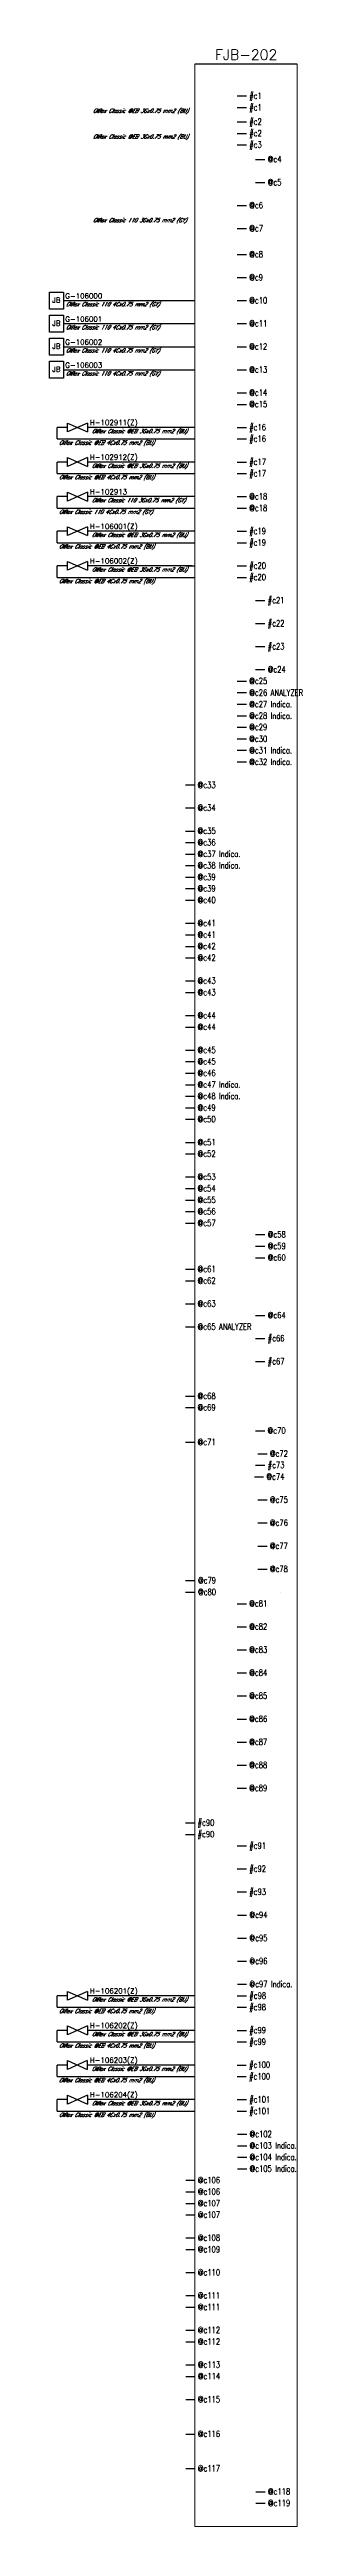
# Model space of a CAD drawing. Header units: millimetres. Extents: x -14942 to 24072, y -50285 to 2207.
# Drawn here: x -8946 to -8872, y -23405 to -22686 of the extents above; entities that cross this region are included whole.
import ezdxf
from ezdxf.enums import TextEntityAlignment as Align

# ---------------------------------------------------------------- set-up
doc = ezdxf.new("R2010")
doc.units = ezdxf.units.MM
doc.header["$MEASUREMENT"] = 0
for name, color, linetype in [('FONT', 5, 'CONTINUOUS'), ('INSTRUMENT', 1, 'CONTINUOUS'), ('TEXT', 2, 'CONTINUOUS')]:
    doc.layers.add(name, color=color, linetype=linetype)
doc.styles.add('ROMANS', font='romans')

msp = doc.modelspace()

# ---------------------------------------------------------------- texts
at = {"layer": 'FONT', "color": 2, "style": 'ROMANS', "oblique": 30, "width": 0.8}
for s, p in [('Olflex Classic @EB 3Gx0.75 mm2 (BU)', (-8932.93, -22704.04)), ('Olflex Classic @EB 3Gx0.75 mm2 (BU)', (-8932.93, -22711.56)), ('Olflex Classic 110 3Gx0.75 mm2 (GY)', (-8932.93, -22735.85)), ('Olflex Classic @EB 3Gx0.75 mm2 (BU)', (-8933.24, -22797.13)), ('Olflex Classic @EB 3Gx0.75 mm2 (BU)', (-8933.24, -22807.18)), ('Olflex Classic 110 3Gx0.75 mm2 (GY)', (-8933.24, -22817.23)), ('Olflex Classic @EB 3Gx0.75 mm2 (BU)', (-8933.24, -22827.29)), ('Olflex Classic @EB 3Gx0.75 mm2 (BU)', (-8933.24, -22837.34)), ('Olflex Classic @EB 3Gx0.75 mm2 (BU)', (-8933.24, -23252.82)), ('Olflex Classic @EB 3Gx0.75 mm2 (BU)', (-8933.24, -23262.87)), ('Olflex Classic @EB 3Gx0.75 mm2 (BU)', (-8933.27, -23272.93)), ('Olflex Classic @EB 3Gx0.75 mm2 (BU)', (-8933.24, -23282.98))]:
    msp.add_text(s, height=1.1759, dxfattribs=at).set_placement(p)
at = {"layer": 'FONT', "color": 3, "style": 'ROMANS', "oblique": 30, "width": 0.8}
for s, p in [('Olflex Classic 110 4Cx0.75 mm2 (GY)', (-8940.79, -22760.27)), ('Olflex Classic 110 4Cx0.75 mm2 (GY)', (-8940.79, -22766.97)), ('Olflex Classic 110 4Cx0.75 mm2 (GY)', (-8940.79, -22773.67)), ('Olflex Classic 110 4Cx0.75 mm2 (GY)', (-8940.79, -22780.37)), ('Olflex Classic @EB 4Cx0.75 mm2 (BU)', (-8942.81, -22800.48)), ('Olflex Classic @EB 4Cx0.75 mm2 (BU)', (-8942.81, -22810.53)), ('Olflex Classic 110 4Cx0.75 mm2 (GY)', (-8942.81, -22820.58)), ('Olflex Classic @EB 4Cx0.75 mm2 (BU)', (-8942.81, -22830.64)), ('Olflex Classic @EB 4Cx0.75 mm2 (BU)', (-8942.81, -22840.69)), ('Olflex Classic @EB 4Cx0.75 mm2 (BU)', (-8942.81, -23256.17)), ('Olflex Classic @EB 4Cx0.75 mm2 (BU)', (-8942.81, -23266.22)), ('Olflex Classic @EB 4Cx0.75 mm2 (BU)', (-8942.84, -23276.28)), ('Olflex Classic @EB 4Cx0.75 mm2 (BU)', (-8942.81, -23286.33))]:
    msp.add_text(s, height=1.1759, dxfattribs=at).set_placement(p)
at = {"layer": 'TEXT', "color": 7, "lineweight": 13, "style": 'ROMANS'}
for s, height, p in [('FJB-202', 3, (-8897.43, -22688.67)), ('G-106000', 1.5, (-8940.95, -22758.03)), ('G-106001', 1.5, (-8940.95, -22764.73)), ('G-106002', 1.5, (-8940.95, -22771.43)), ('G-106003', 1.5, (-8940.95, -22778.14)), ('H-102911(Z)', 1.5, (-8933.79, -22794.81)), ('H-102912(Z)', 1.5, (-8933.79, -22804.86)), ('H-102913', 1.5, (-8933.79, -22814.91)), ('H-106001(Z)', 1.5, (-8933.79, -22824.97)), ('H-106002(Z)', 1.5, (-8933.79, -22835.02)), ('H-106201(Z)', 1.5, (-8933.79, -23250.5)), ('H-106202(Z)', 1.5, (-8933.79, -23260.55)), ('H-106203(Z)', 1.5, (-8933.82, -23270.61)), ('H-106204(Z)', 1.5, (-8933.79, -23280.66))]:
    msp.add_text(s, height=height, dxfattribs=at).set_placement(p)
at = {"layer": 'TEXT', "color": 7, "lineweight": 13, "style": 'ROMANS', "width": 0.8}
for s, p in [('#c1', (-8887.48, -22700.01)), ('#c1', (-8887.48, -22703.36)), ('#c2', (-8887.48, -22707.53)), ('#c2', (-8887.48, -22710.88)), ('#c3', (-8887.48, -22714.23)), ('@c6', (-8887.48, -22731.81)), ('@c7', (-8887.48, -22738.52)), ('@c25', (-8887.48, -22870.01)), ('@c29', (-8887.48, -22883.41)), ('@c33', (-8902.49, -22900.24)), ('@c34', (-8902.49, -22906.87)), ('@c35', (-8902.49, -22913.57)), ('@c36', (-8902.49, -22916.92)), ('@c39', (-8902.49, -22926.97)), ('@c39', (-8902.49, -22930.32)), ('@c40', (-8902.49, -22933.67)), ('@c41', (-8902.49, -22940.37)), ('@c41', (-8902.49, -22943.72)), ('@c42', (-8902.49, -22947.08)), ('@c42', (-8902.49, -22950.43)), ('@c43', (-8902.49, -22957.13)), ('@c43', (-8902.49, -22960.48)), ('@c44', (-8902.49, -22967.18)), ('@c44', (-8902.49, -22970.53)), ('@c45', (-8902.49, -22977.23)), ('@c45', (-8902.49, -22980.58)), ('@c46', (-8902.49, -22983.93)), ('@c49', (-8902.49, -22993.99)), ('@c51', (-8902.49, -23004.04)), ('@c52', (-8902.49, -23007.39)), ('@c53', (-8902.49, -23014.09)), ('@c57', (-8902.49, -23027.5)), ('@c59', (-8882.11, -23034.2)), ('@c61', (-8902.49, -23040.9)), ('@c62', (-8902.49, -23044.25)), ('@c63', (-8902.49, -23050.95)), ('@c68', (-8902.49, -23077.76)), ('@c69', (-8902.49, -23081.11)), ('@c70', (-8882.14, -23087.81)), ('@c71', (-8902.49, -23091.16)), ('@c72', (-8881.49, -23094.51)), ('@c74', (-8882.49, -23101.21)), ('@c75', (-8881.49, -23107.92)), ('@c76', (-8881.49, -23114.62)), ('@c77', (-8881.49, -23121.32)), ('@c78', (-8881.49, -23128.02)), ('@c81', (-8887.48, -23138.07)), ('@c82', (-8887.48, -23144.77)), ('@c83', (-8887.48, -23151.48)), ('@c84', (-8887.48, -23158.18)), ('@c85', (-8887.48, -23164.88)), ('@c86', (-8887.48, -23171.58)), ('@c87', (-8887.48, -23178.28)), ('@c88', (-8887.48, -23184.98)), ('@c89', (-8887.48, -23191.69)), ('@c94', (-8887.42, -23228.54)), ('@c95', (-8887.42, -23235.25)), ('@c96', (-8887.42, -23241.95)), ('@c102', (-8887.39, -23292.21)), ('@c106', (-8902.43, -23305.61)), ('@c106', (-8902.43, -23308.96)), ('@c107', (-8902.43, -23312.31)), ('@c107', (-8902.43, -23315.67)), ('@c108', (-8902.43, -23322.37)), ('@c109', (-8902.43, -23325.72)), ('@c110', (-8902.43, -23332.42)), ('@c111', (-8902.43, -23339.12)), ('@c111', (-8902.43, -23342.47)), ('@c112', (-8902.43, -23349.17)), ('@c112', (-8902.43, -23352.52)), ('@c115', (-8902.43, -23369.28)), ('@c116', (-8902.43, -23379.33)), ('@c117', (-8902.43, -23389.38))]:
    msp.add_text(s, height=1.8, dxfattribs=at).set_placement(p)
at = {"layer": 'TEXT', "color": 0, "lineweight": 13, "style": 'ROMANS', "width": 0.8}
for s, p in [('@c4', (-8882.11, -22718.43)), ('@c5', (-8882.11, -22725.13)), ('@c8', (-8887.48, -22746.04)), ('@c9', (-8887.48, -22752.75)), ('@c10', (-8887.48, -22759.45)), ('@c11', (-8887.48, -22766.15)), ('@c12', (-8887.48, -22772.85)), ('@c13', (-8887.48, -22779.55)), ('@c18', (-8887.48, -22816.41)), ('@c18', (-8887.48, -22819.76))]:
    msp.add_text(s, height=1.8, dxfattribs=at).set_placement(p)
at = {"layer": 'TEXT', "color": 7, "lineweight": 13, "style": 'ROMANS'}
for p in [(-8943.55, -22759.21), (-8943.55, -22765.92), (-8943.55, -22772.62), (-8943.55, -22779.32)]:
    msp.add_text('JB', height=1.5, dxfattribs=at).set_placement(p, align=Align.CENTER)
at = {"layer": 'TEXT', "color": 6, "lineweight": 13, "style": 'ROMANS', "width": 0.8}
for s, p in [('@c14', (-8887.48, -22786.25)), ('@c15', (-8887.48, -22789.6)), ('@c24', (-8882.11, -22866.67)), ('@c50', (-8902.49, -22997.34)), ('@c54', (-8902.49, -23017.44)), ('@c55', (-8902.49, -23020.79)), ('@c56', (-8902.49, -23024.14)), ('@c58', (-8882.11, -23030.85)), ('@c60', (-8882.11, -23037.55)), ('@c64', (-8882.11, -23054.3)), ('@c79', (-8902.38, -23131.37)), ('@c80', (-8902.38, -23134.72)), ('@c113', (-8902.41, -23359.23)), ('@c114', (-8902.41, -23362.58)), ('@c118', (-8882.05, -23396.09)), ('@c119', (-8882.05, -23399.44))]:
    msp.add_text(s, height=1.8, dxfattribs=at).set_placement(p)
at = {"layer": 'TEXT', "color": 4, "lineweight": 13, "style": 'ROMANS', "width": 0.8}
for s, p in [('#c16', (-8887.48, -22796.31)), ('#c16', (-8887.48, -22799.66)), ('#c17', (-8887.48, -22806.36)), ('#c17', (-8887.48, -22809.71)), ('#c19', (-8887.48, -22826.46)), ('#c19', (-8887.48, -22829.81)), ('#c20', (-8887.48, -22836.52)), ('#c20', (-8887.48, -22839.87)), ('#c21', (-8882.11, -22846.57)), ('#c22', (-8882.11, -22853.27)), ('#c23', (-8882.11, -22859.97)), ('#c66', (-8882.11, -23061)), ('#c67', (-8882.11, -23067.71)), ('#c73', (-8882.11, -23097.86)), ('#c90', (-8902.49, -23201.74)), ('#c90', (-8902.49, -23205.09)), ('#c91', (-8887.48, -23208.44)), ('#c92', (-8887.48, -23215.14)), ('#c93', (-8887.48, -23221.84)), ('#c98', (-8887.45, -23252)), ('#c98', (-8887.48, -23255.35)), ('#c99', (-8887.48, -23262.05)), ('#c99', (-8887.48, -23265.4)), ('#c100', (-8887.51, -23272.1)), ('#c100', (-8887.51, -23275.46)), ('#c101', (-8887.48, -23282.16)), ('#c101', (-8887.48, -23285.51))]:
    msp.add_text(s, height=1.8, dxfattribs=at).set_placement(p)
at = {"layer": 'TEXT', "color": 2, "lineweight": 13, "style": 'ROMANS', "width": 0.8}
for s, p in [('@c26 ANALYZER', (-8887.48, -22873.43)), ('@c30', (-8887.48, -22886.84))]:
    msp.add_text(s, height=1.8, dxfattribs=at).set_placement(p)
at = {"layer": 'TEXT', "color": 1, "lineweight": 13, "style": 'ROMANS', "width": 0.8}
for s, p in [('@c27 Indica.', (-8887.48, -22876.78)), ('@c28 Indica.', (-8887.48, -22880.14)), ('@c31 Indica.', (-8887.48, -22890.19)), ('@c32 Indica.', (-8887.48, -22893.54)), ('@c37 Indica.', (-8902.49, -22920.27)), ('@c38 Indica.', (-8902.49, -22923.62)), ('@c47 Indica.', (-8902.49, -22987.29)), ('@c48 Indica.', (-8902.49, -22990.64)), ('@c65 ANALYZER', (-8902.49, -23057.65)), ('@c97 Indica.', (-8887.42, -23248.65)), ('@c103 Indica.', (-8887.39, -23295.56)), ('@c104 Indica.', (-8887.39, -23298.91)), ('@c105 Indica.', (-8887.39, -23302.26))]:
    msp.add_text(s, height=1.8, dxfattribs=at).set_placement(p)

# ---------------------------------------------------------------- linework, layer by layer
at = {"layer": 'INSTRUMENT', "color": 7}
for p, q in [((-8873.59, -22689.9), (-8903.31, -22689.9)), ((-8890.99, -22699.17), (-8888.31, -22699.17)), ((-8890.99, -22702.52), (-8888.31, -22702.52)), ((-8890.99, -22706.69), (-8888.31, -22706.69)), ((-8890.99, -22710.04), (-8888.31, -22710.04)), ((-8890.99, -22713.4), (-8888.31, -22713.4)), ((-8885.62, -22717.59), (-8882.93, -22717.59)), ((-8885.62, -22724.29), (-8882.93, -22724.29)), ((-8890.99, -22730.98), (-8888.31, -22730.98)), ((-8890.99, -22737.68), (-8888.31, -22737.68)), ((-8941.44, -22758.61), (-8903.31, -22758.61)), ((-8941.44, -22765.31), (-8903.31, -22765.31)), ((-8941.44, -22772.01), (-8903.31, -22772.01)), ((-8941.44, -22778.71), (-8903.31, -22778.71)), ((-8943.27, -22818.92), (-8943.27, -22815.57)), ((-8940.28, -22815.57), (-8943.27, -22815.57)), ((-8943.27, -22818.92), (-8903.31, -22818.92)), ((-8940.28, -22814.29), (-8934.54, -22816.85)), ((-8934.54, -22814.29), (-8940.28, -22816.85)), ((-8903.31, -22815.57), (-8934.54, -22815.57)), ((-8905.99, -22835.68), (-8903.31, -22835.68)), ((-8890.99, -22869.17), (-8888.31, -22869.17)), ((-8885.62, -22865.83), (-8882.93, -22865.83)), ((-8890.99, -22882.57), (-8888.31, -22882.57)), ((-8905.99, -22906.03), (-8903.31, -22906.03)), ((-8905.99, -22912.73), (-8903.31, -22912.73)), ((-8905.99, -22916.08), (-8903.31, -22916.08)), ((-8905.99, -22919.43), (-8903.31, -22919.43)), ((-8905.99, -22922.78), (-8903.31, -22922.78)), ((-8905.99, -22926.13), (-8903.31, -22926.13)), ((-8905.99, -22929.48), (-8903.31, -22929.48)), ((-8905.99, -22932.83), (-8903.31, -22932.83)), ((-8905.99, -22939.53), (-8903.31, -22939.53)), ((-8905.99, -22942.89), (-8903.31, -22942.89)), ((-8905.99, -22946.24), (-8903.31, -22946.24)), ((-8905.99, -22949.59), (-8903.31, -22949.59)), ((-8905.99, -22956.29), (-8903.31, -22956.29)), ((-8905.99, -22959.64), (-8903.31, -22959.64)), ((-8905.99, -22966.34), (-8903.31, -22966.34)), ((-8905.99, -22969.69), (-8903.31, -22969.69)), ((-8905.99, -22976.39), (-8903.31, -22976.39)), ((-8905.99, -22979.74), (-8903.31, -22979.74)), ((-8905.99, -22983.1), (-8903.31, -22983.1)), ((-8905.99, -22986.45), (-8903.31, -22986.45)), ((-8905.99, -22989.8), (-8903.31, -22989.8)), ((-8905.99, -22993.15), (-8903.31, -22993.15)), ((-8905.99, -22996.5), (-8903.31, -22996.5)), ((-8905.99, -23003.2), (-8903.31, -23003.2)), ((-8905.99, -23006.55), (-8903.31, -23006.55)), ((-8905.99, -23013.25), (-8903.31, -23013.25)), ((-8905.99, -23016.6), (-8903.31, -23016.6)), ((-8905.99, -23019.95), (-8903.31, -23019.95)), ((-8905.99, -23023.31), (-8903.31, -23023.31)), ((-8905.99, -23026.66), (-8903.31, -23026.66)), ((-8885.62, -23030.01), (-8882.93, -23030.01)), ((-8885.62, -23033.36), (-8882.93, -23033.36)), ((-8905.99, -23040.06), (-8903.31, -23040.06)), ((-8905.99, -23043.41), (-8903.31, -23043.41)), ((-8885.62, -23036.71), (-8882.93, -23036.71)), ((-8905.99, -23050.11), (-8903.31, -23050.11)), ((-8905.99, -23056.81), (-8903.31, -23056.81)), ((-8885.62, -23053.46), (-8882.93, -23053.46)), ((-8905.99, -23076.92), (-8903.31, -23076.92)), ((-8905.99, -23080.27), (-8903.31, -23080.27)), ((-8885.65, -23086.97), (-8882.96, -23086.97)), ((-8905.99, -23090.32), (-8903.31, -23090.32)), ((-8884.99, -23093.67), (-8882.31, -23093.67)), ((-8885.99, -23100.37), (-8883.31, -23100.37)), ((-8884.99, -23107.08), (-8882.31, -23107.08)), ((-8884.99, -23113.78), (-8882.31, -23113.78)), ((-8884.99, -23120.48), (-8882.31, -23120.48)), ((-8884.99, -23127.18), (-8882.31, -23127.18)), ((-8905.99, -23130.53), (-8903.31, -23130.53)), ((-8905.99, -23133.88), (-8903.31, -23133.88)), ((-8890.99, -23137.23), (-8888.31, -23137.23)), ((-8878.44, -23133.88), (-8878.44, -23133.88)), ((-8890.99, -23143.94), (-8888.31, -23143.94)), ((-8890.99, -23150.64), (-8888.31, -23150.64)), ((-8890.99, -23157.34), (-8888.31, -23157.34)), ((-8890.99, -23164.04), (-8888.31, -23164.04)), ((-8890.99, -23170.74), (-8888.31, -23170.74)), ((-8890.99, -23177.44), (-8888.31, -23177.44)), ((-8890.99, -23184.15), (-8888.31, -23184.15)), ((-8890.99, -23190.85), (-8888.31, -23190.85)), ((-8890.93, -23227.7), (-8888.25, -23227.7)), ((-8890.93, -23234.41), (-8888.25, -23234.41)), ((-8890.93, -23241.11), (-8888.25, -23241.11)), ((-8890.9, -23291.37), (-8888.22, -23291.37)), ((-8905.93, -23304.77), (-8903.25, -23304.77)), ((-8905.93, -23308.12), (-8903.25, -23308.12)), ((-8905.93, -23311.48), (-8903.25, -23311.48)), ((-8905.93, -23314.83), (-8903.25, -23314.83)), ((-8905.93, -23321.53), (-8903.25, -23321.53)), ((-8905.93, -23324.88), (-8903.25, -23324.88)), ((-8905.93, -23331.58), (-8903.25, -23331.58)), ((-8905.93, -23338.28), (-8903.25, -23338.28)), ((-8905.93, -23341.63), (-8903.25, -23341.63)), ((-8905.93, -23348.33), (-8903.25, -23348.33)), ((-8905.93, -23351.69), (-8903.25, -23351.69)), ((-8905.93, -23358.39), (-8903.25, -23358.39)), ((-8905.93, -23361.74), (-8903.25, -23361.74)), ((-8905.93, -23368.44), (-8903.25, -23368.44)), ((-8905.93, -23378.49), (-8903.25, -23378.49)), ((-8905.93, -23388.54), (-8903.25, -23388.54)), ((-8885.56, -23395.25), (-8882.87, -23395.25)), ((-8885.56, -23398.6), (-8882.87, -23398.6))]:
    msp.add_line(p, q, dxfattribs=at)
at = {"layer": 'INSTRUMENT', "color": 0}
for p, q in [((-8890.99, -22745.2), (-8888.31, -22745.2)), ((-8890.99, -22751.91), (-8888.31, -22751.91)), ((-8890.99, -22758.61), (-8888.31, -22758.61)), ((-8890.99, -22765.31), (-8888.31, -22765.31)), ((-8890.99, -22772.01), (-8888.31, -22772.01)), ((-8890.99, -22778.71), (-8888.31, -22778.71)), ((-8890.99, -22815.57), (-8888.31, -22815.57)), ((-8890.99, -22818.92), (-8888.31, -22818.92)), ((-8905.99, -22899.32), (-8903.31, -22899.32))]:
    msp.add_line(p, q, dxfattribs=at)
at = {"layer": 'INSTRUMENT', "color": 6}
for p, q in [((-8890.99, -22785.41), (-8888.31, -22785.41)), ((-8890.99, -22788.76), (-8888.31, -22788.76))]:
    msp.add_line(p, q, dxfattribs=at)
at = {"layer": 'INSTRUMENT', "color": 4}
for p, q in [((-8943.27, -22798.82), (-8943.27, -22795.47)), ((-8940.28, -22795.47), (-8943.27, -22795.47)), ((-8943.27, -22798.82), (-8903.31, -22798.82)), ((-8940.28, -22794.19), (-8934.54, -22796.75)), ((-8934.54, -22794.19), (-8940.28, -22796.75)), ((-8903.31, -22795.47), (-8934.54, -22795.47)), ((-8890.99, -22795.47), (-8888.31, -22795.47)), ((-8890.99, -22798.82), (-8888.31, -22798.82)), ((-8943.27, -22808.87), (-8943.27, -22805.52)), ((-8940.28, -22805.52), (-8943.27, -22805.52)), ((-8940.28, -22804.24), (-8934.54, -22806.8)), ((-8934.54, -22804.24), (-8940.28, -22806.8)), ((-8903.31, -22805.52), (-8934.54, -22805.52)), ((-8890.99, -22805.52), (-8888.31, -22805.52)), ((-8943.27, -22808.87), (-8903.31, -22808.87)), ((-8890.99, -22808.87), (-8888.31, -22808.87)), ((-8943.27, -22818.92), (-8943.27, -22815.57)), ((-8943.27, -22828.97), (-8943.27, -22825.62)), ((-8940.28, -22825.62), (-8943.27, -22825.62)), ((-8940.28, -22824.34), (-8934.54, -22826.9)), ((-8934.54, -22824.34), (-8940.28, -22826.9)), ((-8903.31, -22825.62), (-8934.54, -22825.62)), ((-8890.99, -22825.62), (-8888.31, -22825.62)), ((-8943.27, -22828.97), (-8903.31, -22828.97)), ((-8940.28, -22834.4), (-8934.54, -22836.96)), ((-8934.54, -22834.4), (-8940.28, -22836.96)), ((-8890.99, -22828.97), (-8888.31, -22828.97)), ((-8943.27, -22839.03), (-8943.27, -22835.68)), ((-8940.28, -22835.68), (-8943.27, -22835.68)), ((-8943.27, -22839.03), (-8903.31, -22839.03)), ((-8904.09, -22835.68), (-8934.54, -22835.68)), ((-8905.99, -22835.68), (-8903.31, -22835.68)), ((-8905.99, -22835.68), (-8903.31, -22835.68)), ((-8890.99, -22835.68), (-8888.31, -22835.68)), ((-8890.99, -22839.03), (-8888.31, -22839.03)), ((-8885.62, -22845.73), (-8882.93, -22845.73)), ((-8885.62, -22852.43), (-8882.93, -22852.43)), ((-8885.62, -22859.13), (-8882.93, -22859.13)), ((-8885.62, -23060.16), (-8882.93, -23060.16)), ((-8885.62, -23066.87), (-8882.93, -23066.87)), ((-8885.62, -23097.02), (-8882.93, -23097.02)), ((-8905.99, -23200.9), (-8903.31, -23200.9)), ((-8905.99, -23200.9), (-8903.31, -23200.9)), ((-8905.99, -23204.25), (-8903.31, -23204.25)), ((-8890.99, -23207.6), (-8888.31, -23207.6)), ((-8890.99, -23214.3), (-8888.31, -23214.3)), ((-8890.99, -23221), (-8888.31, -23221)), ((-8943.27, -23254.51), (-8943.27, -23251.16)), ((-8940.28, -23251.16), (-8943.27, -23251.16)), ((-8940.28, -23249.88), (-8934.54, -23252.44)), ((-8934.54, -23249.88), (-8940.28, -23252.44)), ((-8903.31, -23251.16), (-8934.54, -23251.16)), ((-8890.96, -23251.16), (-8888.28, -23251.16)), ((-8943.27, -23254.51), (-8903.31, -23254.51)), ((-8890.99, -23254.51), (-8888.31, -23254.51)), ((-8943.27, -23264.56), (-8943.27, -23261.21)), ((-8940.28, -23261.21), (-8943.27, -23261.21)), ((-8943.27, -23264.56), (-8903.31, -23264.56)), ((-8940.28, -23259.93), (-8934.54, -23262.49)), ((-8934.54, -23259.93), (-8940.28, -23262.49)), ((-8903.31, -23261.21), (-8934.54, -23261.21)), ((-8890.99, -23261.21), (-8888.31, -23261.21)), ((-8890.99, -23264.56), (-8888.31, -23264.56)), ((-8943.3, -23274.62), (-8943.3, -23271.27)), ((-8940.31, -23271.27), (-8943.3, -23271.27)), ((-8940.31, -23269.98), (-8934.57, -23272.55)), ((-8934.57, -23269.98), (-8940.31, -23272.55)), ((-8903.34, -23271.27), (-8934.57, -23271.27)), ((-8891.02, -23271.27), (-8888.34, -23271.27)), ((-8943.3, -23274.62), (-8903.34, -23274.62)), ((-8943.27, -23284.67), (-8943.27, -23281.32)), ((-8940.28, -23281.32), (-8943.27, -23281.32)), ((-8940.28, -23280.04), (-8934.54, -23282.6)), ((-8934.54, -23280.04), (-8940.28, -23282.6)), ((-8903.31, -23281.32), (-8934.54, -23281.32)), ((-8891.02, -23274.62), (-8888.34, -23274.62)), ((-8890.99, -23281.32), (-8888.31, -23281.32)), ((-8943.27, -23284.67), (-8903.31, -23284.67)), ((-8890.99, -23284.67), (-8888.31, -23284.67))]:
    msp.add_line(p, q, dxfattribs=at)
at = {"layer": 'INSTRUMENT', "color": 2}
for p, q in [((-8890.99, -22872.52), (-8888.31, -22872.52)), ((-8890.99, -22885.92), (-8888.31, -22885.92))]:
    msp.add_line(p, q, dxfattribs=at)
at = {"layer": 'INSTRUMENT', "color": 1}
for p, q in [((-8890.99, -22875.87), (-8888.31, -22875.87)), ((-8890.99, -22879.22), (-8888.31, -22879.22)), ((-8890.99, -22889.27), (-8888.31, -22889.27)), ((-8890.99, -22892.62), (-8888.31, -22892.62)), ((-8890.93, -23247.81), (-8888.25, -23247.81)), ((-8890.9, -23294.72), (-8888.22, -23294.72)), ((-8890.9, -23298.07), (-8888.22, -23298.07)), ((-8890.9, -23301.42), (-8888.22, -23301.42))]:
    msp.add_line(p, q, dxfattribs=at)
at = {"layer": 'INSTRUMENT', "color": 7, "lineweight": 13}
msp.add_lwpolyline([(-8873.59, -22689.9), (-8873.59, -23405.34), (-8903.31, -23405.34), (-8903.31, -22689.9)], dxfattribs=at)
at = {"layer": 'INSTRUMENT', "color": 7}
for points in [[(-8945.54, -22756.13), (-8941.44, -22756.13), (-8941.44, -22761.09), (-8945.54, -22761.09)], [(-8945.54, -22762.83), (-8941.44, -22762.83), (-8941.44, -22767.79), (-8945.54, -22767.79)], [(-8945.54, -22769.53), (-8941.44, -22769.53), (-8941.44, -22774.49), (-8945.54, -22774.49)], [(-8945.54, -22776.23), (-8941.44, -22776.23), (-8941.44, -22781.19), (-8945.54, -22781.19)]]:
    msp.add_lwpolyline(points, close=True, dxfattribs=at)
at = {"layer": 'INSTRUMENT', "color": 4}
for points in [[(-8940.28, -22796.75), (-8940.28, -22794.19)], [(-8934.54, -22794.19), (-8934.54, -22796.75)], [(-8940.28, -22806.8), (-8940.28, -22804.24)], [(-8934.54, -22804.24), (-8934.54, -22806.8)], [(-8940.28, -22826.9), (-8940.28, -22824.34)], [(-8934.54, -22824.34), (-8934.54, -22826.9)], [(-8940.28, -22836.96), (-8940.28, -22834.4)], [(-8934.54, -22834.4), (-8934.54, -22836.96)], [(-8940.28, -23252.44), (-8940.28, -23249.88)], [(-8934.54, -23249.88), (-8934.54, -23252.44)], [(-8940.28, -23262.49), (-8940.28, -23259.93)], [(-8934.54, -23259.93), (-8934.54, -23262.49)], [(-8940.31, -23272.55), (-8940.31, -23269.98)], [(-8934.57, -23269.98), (-8934.57, -23272.55)], [(-8940.28, -23282.6), (-8940.28, -23280.04)], [(-8934.54, -23280.04), (-8934.54, -23282.6)]]:
    msp.add_lwpolyline(points, dxfattribs=at)
at = {"layer": 'INSTRUMENT', "color": 7}
for points in [[(-8940.28, -22816.85), (-8940.28, -22814.29)], [(-8934.54, -22814.29), (-8934.54, -22816.85)]]:
    msp.add_lwpolyline(points, dxfattribs=at)

msp.set_redraw_order([(e.dxf.handle, doc.entitydb.next_handle()) for e in msp.query("TEXT MTEXT ATTDEF DIMENSION ARC_DIMENSION")])  # texts and dimensions are drawn at this point

doc.saveas('drawing.dxf')
